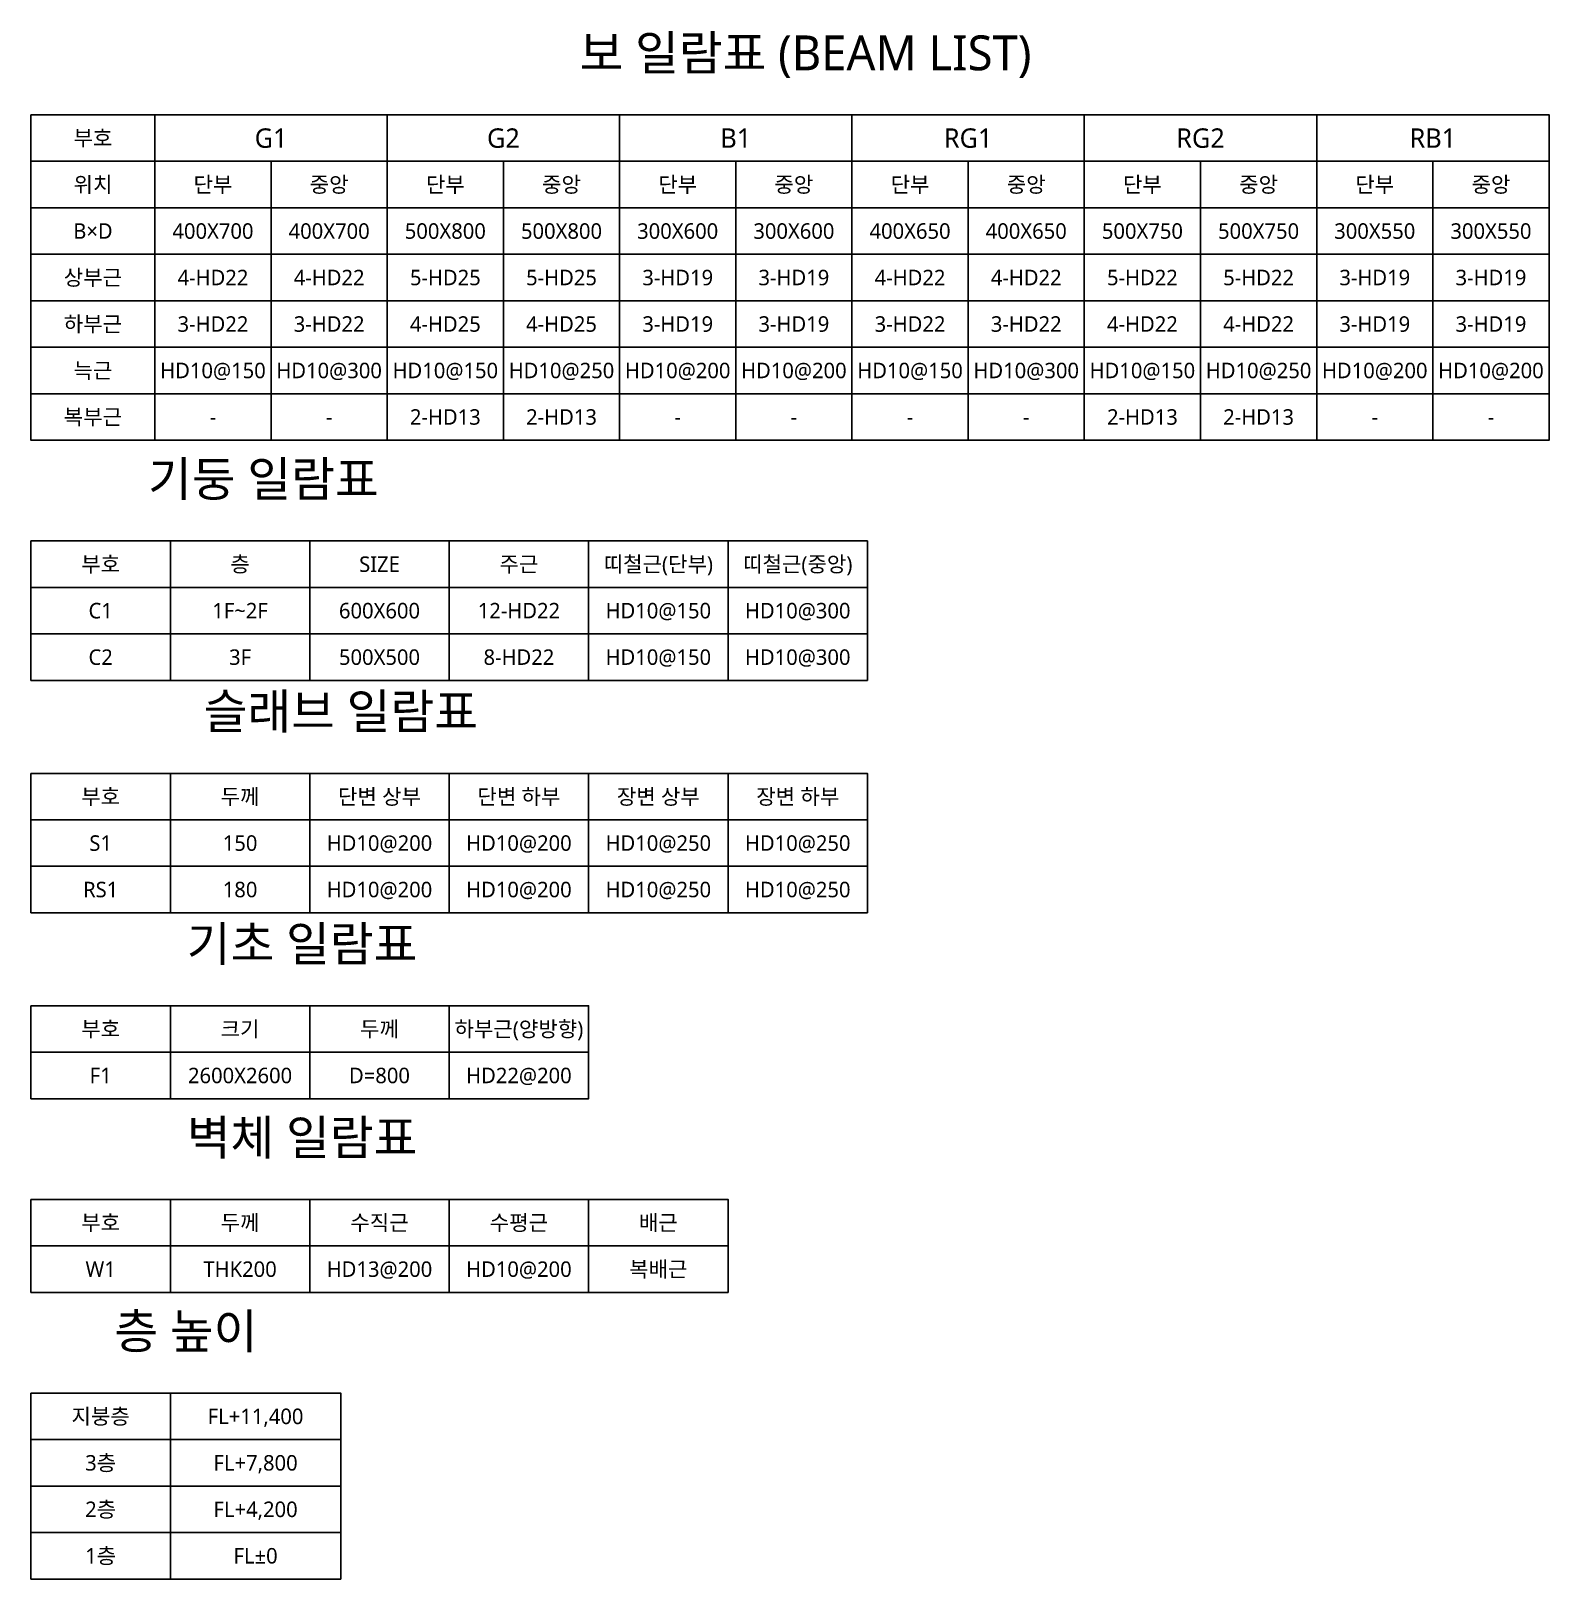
# Model space of a CAD drawing. Header units: millimetres. Extents: x -3450 to 55700, y -6002 to 73083.
# Drawn here: x 34000 to 53600, y 53100 to 73083 of the extents above; entities that cross this region are included whole.
import ezdxf
from ezdxf.enums import TextEntityAlignment as Align

# ---------------------------------------------------------------- set-up
doc = ezdxf.new("R2010")
doc.units = ezdxf.units.MM
doc.layers.add('S-TABLE', color=7, linetype='Continuous')
doc.layers.add('S-TABLE-TXT', color=7, linetype='Continuous')
doc.styles.add('KOR', font='malgun.ttf')

msp = doc.modelspace()

# ---------------------------------------------------------------- texts
at = {"layer": 'S-TABLE-TXT', "style": 'KOR'}
for s, height, p in [('보 일람표 (BEAM LIST)', 450, (44000, 72800)), ('부호', 200, (34800, 71700)), ('G1', 250, (37100, 71700)), ('G2', 250, (40100, 71700)), ('B1', 250, (43100, 71700)), ('RG1', 250, (46100, 71700)), ('RG2', 250, (49100, 71700)), ('RB1', 250, (52100, 71700)), ('위치', 200, (34800, 71100)), ('단부', 200, (36350, 71100)), ('중앙', 200, (37850, 71100)), ('단부', 200, (39350, 71100)), ('중앙', 200, (40850, 71100)), ('단부', 200, (42350, 71100)), ('중앙', 200, (43850, 71100)), ('단부', 200, (45350, 71100)), ('중앙', 200, (46850, 71100)), ('단부', 200, (48350, 71100)), ('중앙', 200, (49850, 71100)), ('단부', 200, (51350, 71100)), ('중앙', 200, (52850, 71100)), ('B×D', 200, (34800, 70500)), ('400X700', 200, (36350, 70500)), ('400X700', 200, (37850, 70500)), ('500X800', 200, (39350, 70500)), ('500X800', 200, (40850, 70500)), ('300X600', 200, (42350, 70500)), ('300X600', 200, (43850, 70500)), ('400X650', 200, (45350, 70500)), ('400X650', 200, (46850, 70500)), ('500X750', 200, (48350, 70500)), ('500X750', 200, (49850, 70500)), ('300X550', 200, (51350, 70500)), ('300X550', 200, (52850, 70500)), ('상부근', 200, (34800, 69900)), ('4-HD22', 200, (36350, 69900)), ('4-HD22', 200, (37850, 69900)), ('5-HD25', 200, (39350, 69900)), ('5-HD25', 200, (40850, 69900)), ('3-HD19', 200, (42350, 69900)), ('3-HD19', 200, (43850, 69900)), ('4-HD22', 200, (45350, 69900)), ('4-HD22', 200, (46850, 69900)), ('5-HD22', 200, (48350, 69900)), ('5-HD22', 200, (49850, 69900)), ('3-HD19', 200, (51350, 69900)), ('3-HD19', 200, (52850, 69900)), ('하부근', 200, (34800, 69300)), ('3-HD22', 200, (36350, 69300)), ('3-HD22', 200, (37850, 69300)), ('4-HD25', 200, (39350, 69300)), ('4-HD25', 200, (40850, 69300)), ('3-HD19', 200, (42350, 69300)), ('3-HD19', 200, (43850, 69300)), ('3-HD22', 200, (45350, 69300)), ('3-HD22', 200, (46850, 69300)), ('4-HD22', 200, (48350, 69300)), ('4-HD22', 200, (49850, 69300)), ('3-HD19', 200, (51350, 69300)), ('3-HD19', 200, (52850, 69300)), ('늑근', 200, (34800, 68700)), ('HD10@150', 200, (36350, 68700)), ('HD10@300', 200, (37850, 68700)), ('HD10@150', 200, (39350, 68700)), ('HD10@250', 200, (40850, 68700)), ('HD10@200', 200, (42350, 68700)), ('HD10@200', 200, (43850, 68700)), ('HD10@150', 200, (45350, 68700)), ('HD10@300', 200, (46850, 68700)), ('HD10@150', 200, (48350, 68700)), ('HD10@250', 200, (49850, 68700)), ('HD10@200', 200, (51350, 68700)), ('HD10@200', 200, (52850, 68700)), ('복부근', 200, (34800, 68100)), ('2-HD13', 200, (39350, 68100)), ('2-HD13', 200, (40850, 68100)), ('2-HD13', 200, (48350, 68100)), ('2-HD13', 200, (49850, 68100)), ('-', 200, (36350, 68100)), ('-', 200, (37850, 68100)), ('-', 200, (42350, 68100)), ('-', 200, (43850, 68100)), ('-', 200, (45350, 68100)), ('-', 200, (46850, 68100)), ('-', 200, (51350, 68100)), ('-', 200, (52850, 68100)), ('기둥 일람표', 450, (37000, 67300)), ('부호', 200, (34900, 66200)), ('층', 200, (36700, 66200)), ('SIZE', 200, (38500, 66200)), ('주근', 200, (40300, 66200)), ('띠철근(단부)', 200, (42100, 66200)), ('띠철근(중앙)', 200, (43900, 66200)), ('C1', 200, (34900, 65600)), ('1F~2F', 200, (36700, 65600)), ('600X600', 200, (38500, 65600)), ('12-HD22', 200, (40300, 65600)), ('HD10@150', 200, (42100, 65600)), ('HD10@300', 200, (43900, 65600)), ('C2', 200, (34900, 65000)), ('3F', 200, (36700, 65000)), ('500X500', 200, (38500, 65000)), ('8-HD22', 200, (40300, 65000)), ('HD10@150', 200, (42100, 65000)), ('HD10@300', 200, (43900, 65000)), ('슬래브 일람표', 450, (38000, 64300)), ('부호', 200, (34900, 63200)), ('두께', 200, (36700, 63200)), ('단변 상부', 200, (38500, 63200)), ('단변 하부', 200, (40300, 63200)), ('장변 상부', 200, (42100, 63200)), ('장변 하부', 200, (43900, 63200)), ('S1', 200, (34900, 62600)), ('150', 200, (36700, 62600)), ('HD10@200', 200, (38500, 62600)), ('HD10@200', 200, (40300, 62600)), ('HD10@250', 200, (42100, 62600)), ('HD10@250', 200, (43900, 62600)), ('RS1', 200, (34900, 62000)), ('180', 200, (36700, 62000)), ('HD10@200', 200, (38500, 62000)), ('HD10@200', 200, (40300, 62000)), ('HD10@250', 200, (42100, 62000)), ('HD10@250', 200, (43900, 62000)), ('기초 일람표', 450, (37500, 61300)), ('부호', 200, (34900, 60200)), ('크기', 200, (36700, 60200)), ('두께', 200, (38500, 60200)), ('하부근(양방향)', 200, (40300, 60200)), ('F1', 200, (34900, 59600)), ('2600X2600', 200, (36700, 59600)), ('D=800', 200, (38500, 59600)), ('HD22@200', 200, (40300, 59600)), ('벽체 일람표', 450, (37500, 58800)), ('부호', 200, (34900, 57700)), ('두께', 200, (36700, 57700)), ('수직근', 200, (38500, 57700)), ('수평근', 200, (40300, 57700)), ('배근', 200, (42100, 57700)), ('W1', 200, (34900, 57100)), ('THK200', 200, (36700, 57100)), ('HD13@200', 200, (38500, 57100)), ('HD10@200', 200, (40300, 57100)), ('복배근', 200, (42100, 57100)), ('층 높이', 450, (36000, 56300)), ('지붕층', 200, (34900, 55200)), ('FL+11,400', 200, (36900, 55200)), ('3층', 200, (34900, 54600)), ('FL+7,800', 200, (36900, 54600)), ('2층', 200, (34900, 54000)), ('FL+4,200', 200, (36900, 54000)), ('1층', 200, (34900, 53400)), ('FL±0', 200, (36900, 53400))]:
    msp.add_text(s, height=height, dxfattribs=at).set_placement(p, align=Align.MIDDLE_CENTER)

# ---------------------------------------------------------------- linework, layer by layer
at = {"layer": 'S-TABLE'}
for points in [[(34000, 72000), (35600, 72000), (35600, 71400), (34000, 71400)], [(35600, 72000), (38600, 72000), (38600, 71400), (35600, 71400)], [(38600, 72000), (41600, 72000), (41600, 71400), (38600, 71400)], [(41600, 72000), (44600, 72000), (44600, 71400), (41600, 71400)], [(44600, 72000), (47600, 72000), (47600, 71400), (44600, 71400)], [(47600, 72000), (50600, 72000), (50600, 71400), (47600, 71400)], [(50600, 72000), (53600, 72000), (53600, 71400), (50600, 71400)], [(34000, 71400), (35600, 71400), (35600, 70800), (34000, 70800)], [(35600, 71400), (37100, 71400), (37100, 70800), (35600, 70800)], [(37100, 71400), (38600, 71400), (38600, 70800), (37100, 70800)], [(38600, 71400), (40100, 71400), (40100, 70800), (38600, 70800)], [(40100, 71400), (41600, 71400), (41600, 70800), (40100, 70800)], [(41600, 71400), (43100, 71400), (43100, 70800), (41600, 70800)], [(43100, 71400), (44600, 71400), (44600, 70800), (43100, 70800)], [(44600, 71400), (46100, 71400), (46100, 70800), (44600, 70800)], [(46100, 71400), (47600, 71400), (47600, 70800), (46100, 70800)], [(47600, 71400), (49100, 71400), (49100, 70800), (47600, 70800)], [(49100, 71400), (50600, 71400), (50600, 70800), (49100, 70800)], [(50600, 71400), (52100, 71400), (52100, 70800), (50600, 70800)], [(52100, 71400), (53600, 71400), (53600, 70800), (52100, 70800)], [(34000, 70800), (35600, 70800), (35600, 70200), (34000, 70200)], [(35600, 70800), (37100, 70800), (37100, 70200), (35600, 70200)], [(37100, 70800), (38600, 70800), (38600, 70200), (37100, 70200)], [(38600, 70800), (40100, 70800), (40100, 70200), (38600, 70200)], [(40100, 70800), (41600, 70800), (41600, 70200), (40100, 70200)], [(41600, 70800), (43100, 70800), (43100, 70200), (41600, 70200)], [(43100, 70800), (44600, 70800), (44600, 70200), (43100, 70200)], [(44600, 70800), (46100, 70800), (46100, 70200), (44600, 70200)], [(46100, 70800), (47600, 70800), (47600, 70200), (46100, 70200)], [(47600, 70800), (49100, 70800), (49100, 70200), (47600, 70200)], [(49100, 70800), (50600, 70800), (50600, 70200), (49100, 70200)], [(50600, 70800), (52100, 70800), (52100, 70200), (50600, 70200)], [(52100, 70800), (53600, 70800), (53600, 70200), (52100, 70200)], [(34000, 70200), (35600, 70200), (35600, 69600), (34000, 69600)], [(35600, 70200), (37100, 70200), (37100, 69600), (35600, 69600)], [(37100, 70200), (38600, 70200), (38600, 69600), (37100, 69600)], [(38600, 70200), (40100, 70200), (40100, 69600), (38600, 69600)], [(40100, 70200), (41600, 70200), (41600, 69600), (40100, 69600)], [(41600, 70200), (43100, 70200), (43100, 69600), (41600, 69600)], [(43100, 70200), (44600, 70200), (44600, 69600), (43100, 69600)], [(44600, 70200), (46100, 70200), (46100, 69600), (44600, 69600)], [(46100, 70200), (47600, 70200), (47600, 69600), (46100, 69600)], [(47600, 70200), (49100, 70200), (49100, 69600), (47600, 69600)], [(49100, 70200), (50600, 70200), (50600, 69600), (49100, 69600)], [(50600, 70200), (52100, 70200), (52100, 69600), (50600, 69600)], [(52100, 70200), (53600, 70200), (53600, 69600), (52100, 69600)], [(34000, 69600), (35600, 69600), (35600, 69000), (34000, 69000)], [(35600, 69600), (37100, 69600), (37100, 69000), (35600, 69000)], [(37100, 69600), (38600, 69600), (38600, 69000), (37100, 69000)], [(38600, 69600), (40100, 69600), (40100, 69000), (38600, 69000)], [(40100, 69600), (41600, 69600), (41600, 69000), (40100, 69000)], [(41600, 69600), (43100, 69600), (43100, 69000), (41600, 69000)], [(43100, 69600), (44600, 69600), (44600, 69000), (43100, 69000)], [(44600, 69600), (46100, 69600), (46100, 69000), (44600, 69000)], [(46100, 69600), (47600, 69600), (47600, 69000), (46100, 69000)], [(47600, 69600), (49100, 69600), (49100, 69000), (47600, 69000)], [(49100, 69600), (50600, 69600), (50600, 69000), (49100, 69000)], [(50600, 69600), (52100, 69600), (52100, 69000), (50600, 69000)], [(52100, 69600), (53600, 69600), (53600, 69000), (52100, 69000)], [(34000, 69000), (35600, 69000), (35600, 68400), (34000, 68400)], [(35600, 69000), (37100, 69000), (37100, 68400), (35600, 68400)], [(37100, 69000), (38600, 69000), (38600, 68400), (37100, 68400)], [(38600, 69000), (40100, 69000), (40100, 68400), (38600, 68400)], [(40100, 69000), (41600, 69000), (41600, 68400), (40100, 68400)], [(41600, 69000), (43100, 69000), (43100, 68400), (41600, 68400)], [(43100, 69000), (44600, 69000), (44600, 68400), (43100, 68400)], [(44600, 69000), (46100, 69000), (46100, 68400), (44600, 68400)], [(46100, 69000), (47600, 69000), (47600, 68400), (46100, 68400)], [(47600, 69000), (49100, 69000), (49100, 68400), (47600, 68400)], [(49100, 69000), (50600, 69000), (50600, 68400), (49100, 68400)], [(50600, 69000), (52100, 69000), (52100, 68400), (50600, 68400)], [(52100, 69000), (53600, 69000), (53600, 68400), (52100, 68400)], [(34000, 68400), (35600, 68400), (35600, 67800), (34000, 67800)], [(35600, 68400), (37100, 68400), (37100, 67800), (35600, 67800)], [(37100, 68400), (38600, 68400), (38600, 67800), (37100, 67800)], [(38600, 68400), (40100, 68400), (40100, 67800), (38600, 67800)], [(40100, 68400), (41600, 68400), (41600, 67800), (40100, 67800)], [(41600, 68400), (43100, 68400), (43100, 67800), (41600, 67800)], [(43100, 68400), (44600, 68400), (44600, 67800), (43100, 67800)], [(44600, 68400), (46100, 68400), (46100, 67800), (44600, 67800)], [(46100, 68400), (47600, 68400), (47600, 67800), (46100, 67800)], [(47600, 68400), (49100, 68400), (49100, 67800), (47600, 67800)], [(49100, 68400), (50600, 68400), (50600, 67800), (49100, 67800)], [(50600, 68400), (52100, 68400), (52100, 67800), (50600, 67800)], [(52100, 68400), (53600, 68400), (53600, 67800), (52100, 67800)], [(34000, 66500), (35800, 66500), (35800, 65900), (34000, 65900)], [(35800, 66500), (37600, 66500), (37600, 65900), (35800, 65900)], [(37600, 66500), (39400, 66500), (39400, 65900), (37600, 65900)], [(39400, 66500), (41200, 66500), (41200, 65900), (39400, 65900)], [(41200, 66500), (43000, 66500), (43000, 65900), (41200, 65900)], [(43000, 66500), (44800, 66500), (44800, 65900), (43000, 65900)], [(34000, 65900), (35800, 65900), (35800, 65300), (34000, 65300)], [(35800, 65900), (37600, 65900), (37600, 65300), (35800, 65300)], [(37600, 65900), (39400, 65900), (39400, 65300), (37600, 65300)], [(39400, 65900), (41200, 65900), (41200, 65300), (39400, 65300)], [(41200, 65900), (43000, 65900), (43000, 65300), (41200, 65300)], [(43000, 65900), (44800, 65900), (44800, 65300), (43000, 65300)], [(34000, 65300), (35800, 65300), (35800, 64700), (34000, 64700)], [(35800, 65300), (37600, 65300), (37600, 64700), (35800, 64700)], [(37600, 65300), (39400, 65300), (39400, 64700), (37600, 64700)], [(39400, 65300), (41200, 65300), (41200, 64700), (39400, 64700)], [(41200, 65300), (43000, 65300), (43000, 64700), (41200, 64700)], [(43000, 65300), (44800, 65300), (44800, 64700), (43000, 64700)], [(34000, 63500), (35800, 63500), (35800, 62900), (34000, 62900)], [(35800, 63500), (37600, 63500), (37600, 62900), (35800, 62900)], [(37600, 63500), (39400, 63500), (39400, 62900), (37600, 62900)], [(39400, 63500), (41200, 63500), (41200, 62900), (39400, 62900)], [(41200, 63500), (43000, 63500), (43000, 62900), (41200, 62900)], [(43000, 63500), (44800, 63500), (44800, 62900), (43000, 62900)], [(34000, 62900), (35800, 62900), (35800, 62300), (34000, 62300)], [(35800, 62900), (37600, 62900), (37600, 62300), (35800, 62300)], [(37600, 62900), (39400, 62900), (39400, 62300), (37600, 62300)], [(39400, 62900), (41200, 62900), (41200, 62300), (39400, 62300)], [(41200, 62900), (43000, 62900), (43000, 62300), (41200, 62300)], [(43000, 62900), (44800, 62900), (44800, 62300), (43000, 62300)], [(34000, 62300), (35800, 62300), (35800, 61700), (34000, 61700)], [(35800, 62300), (37600, 62300), (37600, 61700), (35800, 61700)], [(37600, 62300), (39400, 62300), (39400, 61700), (37600, 61700)], [(39400, 62300), (41200, 62300), (41200, 61700), (39400, 61700)], [(41200, 62300), (43000, 62300), (43000, 61700), (41200, 61700)], [(43000, 62300), (44800, 62300), (44800, 61700), (43000, 61700)], [(34000, 60500), (35800, 60500), (35800, 59900), (34000, 59900)], [(35800, 60500), (37600, 60500), (37600, 59900), (35800, 59900)], [(37600, 60500), (39400, 60500), (39400, 59900), (37600, 59900)], [(39400, 60500), (41200, 60500), (41200, 59900), (39400, 59900)], [(34000, 59900), (35800, 59900), (35800, 59300), (34000, 59300)], [(35800, 59900), (37600, 59900), (37600, 59300), (35800, 59300)], [(37600, 59900), (39400, 59900), (39400, 59300), (37600, 59300)], [(39400, 59900), (41200, 59900), (41200, 59300), (39400, 59300)], [(34000, 58000), (35800, 58000), (35800, 57400), (34000, 57400)], [(35800, 58000), (37600, 58000), (37600, 57400), (35800, 57400)], [(37600, 58000), (39400, 58000), (39400, 57400), (37600, 57400)], [(39400, 58000), (41200, 58000), (41200, 57400), (39400, 57400)], [(41200, 58000), (43000, 58000), (43000, 57400), (41200, 57400)], [(34000, 57400), (35800, 57400), (35800, 56800), (34000, 56800)], [(35800, 57400), (37600, 57400), (37600, 56800), (35800, 56800)], [(37600, 57400), (39400, 57400), (39400, 56800), (37600, 56800)], [(39400, 57400), (41200, 57400), (41200, 56800), (39400, 56800)], [(41200, 57400), (43000, 57400), (43000, 56800), (41200, 56800)], [(34000, 55500), (35800, 55500), (35800, 54900), (34000, 54900)], [(35800, 55500), (38000, 55500), (38000, 54900), (35800, 54900)], [(34000, 54900), (35800, 54900), (35800, 54300), (34000, 54300)], [(35800, 54900), (38000, 54900), (38000, 54300), (35800, 54300)], [(34000, 54300), (35800, 54300), (35800, 53700), (34000, 53700)], [(35800, 54300), (38000, 54300), (38000, 53700), (35800, 53700)], [(34000, 53700), (35800, 53700), (35800, 53100), (34000, 53100)], [(35800, 53700), (38000, 53700), (38000, 53100), (35800, 53100)]]:
    msp.add_lwpolyline(points, close=True, dxfattribs=at)

msp.set_redraw_order([(e.dxf.handle, doc.entitydb.next_handle()) for e in msp.query("TEXT MTEXT ATTDEF DIMENSION ARC_DIMENSION")])  # texts and dimensions are drawn at this point

doc.saveas('drawing.dxf')
